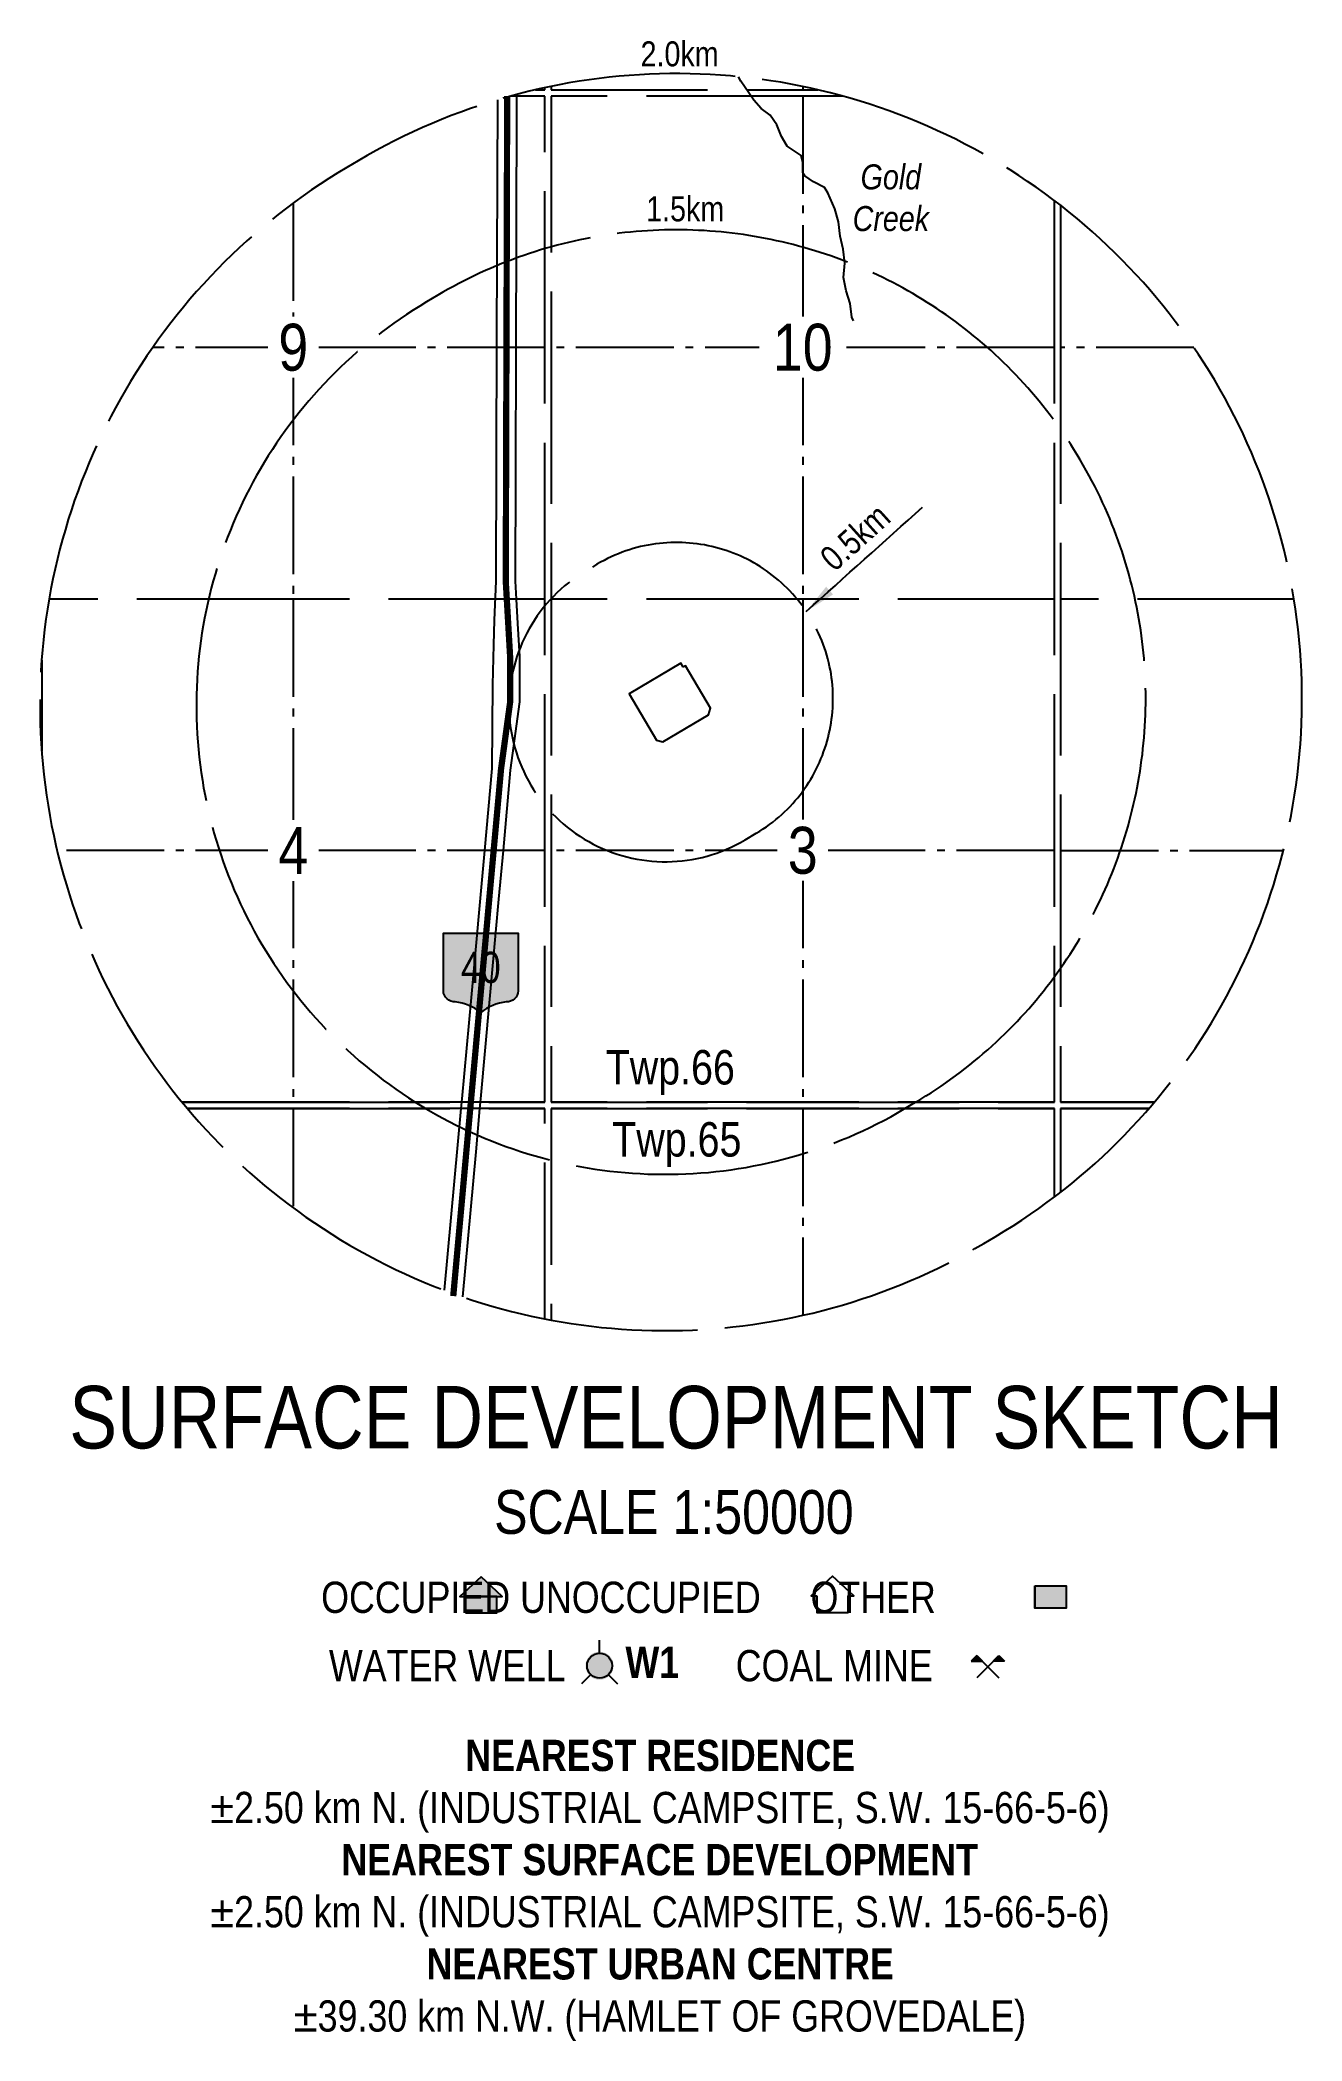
# Model space of a CAD drawing. Extents: x 389163 to 396064, y 6056248 to 6063668.
# Drawn here: x 390645 to 391048, y 6060776 to 6061416 of the extents above; entities that cross this region are included whole.
import ezdxf
from ezdxf.enums import TextEntityAlignment as Align

# ---------------------------------------------------------------- set-up
doc = ezdxf.new("R2010")
doc.units = 0
doc.header["$LTSCALE"] = 5
for name, pattern in [('foc-BUFFER', [16.75, 15, -1.75]), ('foc-QUARTERLINE', [33, 25, -3, 2, -3]), ('foc-UNSURVEYED', [12.5, 10, -2.5])]:
    doc.linetypes.add(name, pattern=pattern)
for name, color, linetype in [('AS-RESIDENCE', 14, 'Continuous'), ('AS-SYMBOL', 7, 'Continuous'), ('AUX-BUFFER', 7, 'foc-BUFFER'), ('AUX-LABELS', 1, 'Continuous'), ('CG-NOTES', 7, 'Continuous'), ('DETAIL-T', 7, 'Continuous'), ('F-WS-S', 8, 'Continuous'), ('L-QSEC', 8, 'foc-QUARTERLINE'), ('L-TITLEDB', 4, 'Continuous'), ('L-USEC', 7, 'foc-UNSURVEYED'), ('P-PROPOSED', 10, 'Continuous'), ('ROUTE-MAP-HWY', 2, 'Continuous'), ('S-7', 6, 'Continuous'), ('T-WATER', 160, 'Continuous'), ('T-WATER-T', 170, 'Continuous')]:
    doc.layers.add(name, color=color, linetype=linetype)
doc.styles.add('100L', font='ARIALN.TTF', dxfattribs={"height": 11})
doc.styles.add('120', font='ARIALN.TTF', dxfattribs={"height": 13})
doc.styles.add('60L', font='ARIALN.TTF', dxfattribs={"height": 7.349999999999999})
doc.styles.add('80CG', font='ARIALN.TTF', dxfattribs={"height": 10})
doc.styles.add('80V', font='ARIALN.TTF', dxfattribs={"oblique": 20.00000000000001, "height": 2})
doc.styles.add('BOLD', font='ARIALNB.TTF')
doc.styles.add('TXT', font='ARIALN.TTF', dxfattribs={"height": 0.2})
doc.dimstyles.new('Compass 5 000', dxfattribs={"dimscale": 5, "dimtxt": 9, "dimasz": 2, "dimexe": 0.2, "dimexo": 0.0625, "dimgap": 0.5, "dimtad": 0, "dimtih": 1, "dimtoh": 1, "dimzin": 0, "dimdsep": 46, "dimtxsty": '80CG', "dimcen": 0.1, "dimse1": 1, "dimse2": 1, "dimclrd": 256, "dimclrt": 256, "dimaunit": 1, "dimadec": 4, "dimazin": 0, "dimtfac": 0.06, "dimtofl": 0, "dimtmove": 0, "dimatfit": 1, "dimfxl": 0.2, "dimtolj": 1, "dimtzin": 0, "dimlwd": -1, "dimarcsym": 0})

msp = doc.modelspace()

# ---------------------------------------------------------------- texts
at = {"style": '100L'}
for s, p in [('Twp.66', (390846.0762396804, 6061082.009903891)), ('Twp.65', (390848.1749015704, 6061058.961260766))]:
    msp.add_text(s, height=10.99564642000015, rotation=359.9999624363671, dxfattribs=at).set_placement(p, align=Align.CENTER)
at = {"char_height": 7.996833760000103, "attachment_point": 1, "style": '60L'}
for s, insert in [('2.0km', (390836.5853982886, 6061415.583310255)), ('1.5km', (390838.3749528917, 6061366.028352198))]:
    msp.add_mtext_dynamic_manual_height_columns(s, width=28.38062326578779, gutter_width=47.48120045000062, heights=[0], dxfattribs=dict(at, insert=insert))
at = {"insert": (390893.2077840489, 6061251.639654208), "char_height": 7.996833760000103, "attachment_point": 1, "rotation": 41.99885131081468, "style": '60L'}
msp.add_mtext_dynamic_manual_height_columns('0.5km', width=28.38062326578779, gutter_width=47.48120045000062, heights=[0], dxfattribs=at)
at = {"layer": 'CG-NOTES', "insert": (390636.0563526726, 6060872.442001221), "char_height": 9.995153651808852, "width": 412.1995712881986, "attachment_point": 1, "style": '80CG'}
msp.add_mtext('\\pi144.47891;{\\fArial Narrow|b1|i0|c0|p34;NEAREST RESIDENCE}\\P\\pi62.90523;±2.50 km N. (INDUSTRIAL CAMPSITE, S.W. 15-66-5-6)\\P\\pi104.88011;{\\fArial Narrow|b1|i0|c0|p34;NEAREST SURFACE DEVELOPMENT}\\P\\pi62.90523;±2.50 km N. (INDUSTRIAL CAMPSITE, S.W. 15-66-5-6)\\P\\pi132.09065;{\\fArial Narrow|b1|i0|c0|p34;NEAREST URBAN CENTRE}\\P\\pi89.62488;±39.30 km N.W. (HAMLET OF GROVEDALE)', dxfattribs=at)
at = {"layer": 'DETAIL-T', "color": 3, "insert": (390651.5413177944, 6060985.61048104), "char_height": 19.9903073036177, "width": 389.8701671595151, "attachment_point": 1, "style": '80CG'}
msp.add_mtext('\\pi2.39543;SURFACE DEVELOPMENT SKETCH\\P\\pi138.21293;{\\H0.7x;SCALE 1:50000}', dxfattribs=at)
at = {"layer": 'T-WATER-T', "insert": (390916.604312602, 6061376.244942581), "char_height": 7.996833759999918, "width": 25.00325172739517, "attachment_point": 2, "rotation": 359.9999999794427, "style": 'TXT'}
msp.add_mtext('{\\fArial Narrow|b0|i1|c0|p34;Gold\\PCreek}', dxfattribs=at)

# ---------------------------------------------------------------- blocks, each defined once
blk = doc.blocks.new('hwy_primary')
h = blk.add_hatch(color=255)
edge = h.paths.add_edge_path()
edge.add_line((-12.55651075217338, -6.465665019121843), (-12.55651075217338, 12.06093235083426))
edge.add_line((-12.55651075217338, 12.06093235083426), (11.38723733709685, 12.06093235083426))
edge.add_line((11.3872373370973, 12.06093235083426), (11.3872373370973, -6.465665021572022))
edge.add_arc((7.745863239457321, -6.323210403470512), 3.644159524111412, 267.0356154126261, 357.75966761743825, ccw=False)
edge.add_arc((9.389805930542025, -25.65009731670352), 15.79425859854451, 96.66228240425568, 129.1626000068807)
edge.add_arc((-10.5590793456181, -25.65009731670352), 15.79425859854473, 50.83739999311933, 83.33771759574431)
edge.add_arc((-8.915136654535672, -6.323210403470512), 3.644159524110878, 182.2403323825618, 272.9643845873739, ccw=False)
at = {"color": 3}
blk.add_lwpolyline([(-12.55651075217338, -6.465665019121843), (-12.55651075217338, 12.06093235083426), (11.3872373370973, 12.06093235083426), (11.3872373370973, -6.465665021572022, -0.4179197440755494), (7.557404830548421, -9.96249358361456, 0.1427676877764801), (-0.5846367075391754, -13.40391020653124, 0.14276768777648), (-8.726678245624498, -9.96249358361456, -0.4179197440755494), (-12.55651075217338, -6.465665021572022)], format="xyb", dxfattribs=at)
at = {"color": 3, "style": '80V', "flags": 8}
blk.add_attdef('HWY', text='', height=10, dxfattribs=at).set_placement((-0.5846367075391754, 1.049219383609852), align=Align.MIDDLE_CENTER)
blk = doc.blocks.new('res_abd')
at = {"color": 14}
blk.add_lwpolyline([(-1.132277761354271, -0.5720981349267277), (-1.132277761354271, -1.623788921120512), (0.8677222386457287, -1.623788921120512), (0.8677222386457287, -0.5720981349267277), (1.224531808947995, -0.5720981349267277), (-0.1322777613542712, 0.6922328875969472), (-1.489087331656537, -0.5720981349267277)], close=True, dxfattribs=at)
blk = doc.blocks.new('res_other')
blk.add_hatch(color=14).paths.add_polyline_path([(-1.090095315060079, 0.7346452188390687), (0.90990468493992, 0.7346452188390687), (0.90990468493992, -0.6930058059827389), (-1.090095315060079, -0.6930058059827389)])
at = {"color": 14}
blk.add_lwpolyline([(-1.090095315060079, 0.7346452188390687), (0.90990468493992, 0.7346452188390687), (0.90990468493992, -0.6930058059827389), (-1.090095315060079, -0.6930058059827389)], close=True, dxfattribs=at)
blk = doc.blocks.new('res_occ')
for points in [[(0.1000986410450423, 0.8906701123119093), (-1.256710929257224, -0.3736609102117654), (1.456908211347308, -0.3736609102117654)], [(-0.8999013589549576, -1.425351696405505), (1.100098641045042, -1.425351696405505), (1.100098641045042, -0.3736609102117654), (-0.8999013589549576, -0.3736609102117654)]]:
    blk.add_hatch(color=14).paths.add_polyline_path(points)
at = {"color": 14}
for points in [[(0.1000986410450423, 0.8906701123119093), (-1.256710929257224, -0.3736609102117654), (1.456908211347308, -0.3736609102117654)], [(-0.8999013589549576, -1.425351696405505), (1.100098641045042, -1.425351696405505), (1.100098641045042, -0.3736609102117654), (-0.8999013589549576, -0.3736609102117654)]]:
    blk.add_lwpolyline(points, close=True, dxfattribs=at)
blk = doc.blocks.new('WAT')
h = blk.add_hatch(color=255)
h.dxf.hatch_style = 1
edge = h.paths.add_edge_path()
edge.add_arc((0, -9.095e-13), 0.9, 0, 360)
at = {"color": 170}
for p, q in [((0, 0.8163600828529524), (0, 1.632720165708633)), ((-0.5772537504765296, -0.5772537504772118), (-1.154507500952831, -1.154507500953513)), ((0.5772537504763023, -0.5772537504772118), (1.154507500952604, -1.154507500953513))]:
    blk.add_line(p, q, dxfattribs=at)
blk.add_circle((0, -9.095e-13), 0.8, dxfattribs=at)
blk = doc.blocks.new('Mine')
at = {"layer": 'AS-SYMBOL'}
h = blk.add_hatch(color=161, dxfattribs=at)
h.dxf.hatch_style = 1
h.paths.add_polyline_path([(-0.7071067811866669, 0.7071067811862122), (-1.06066017178, 0.3535533905931061), (-0.3535533905933335, 0.3535533905931061)])
h = blk.add_hatch(color=161, dxfattribs=at)
h.dxf.hatch_style = 1
h.paths.add_polyline_path([(0.7071067811866669, 0.7071067811862122), (0.3535533905933335, 0.3535533905931061), (1.060660171779545, 0.3535533905931061)])
at = {"layer": 'AS-SYMBOL', "color": 161}
for p, q in [((-0.7071067811866669, 0.7071067811862122), (-1.06066017178, 0.3535533905931061)), ((-1.06066017178, 0.3535533905931061), (-0.3535533905933335, 0.3535533905931061)), ((-0.7071067811866669, 0.7071067811862122), (0, 0)), ((0, 0), (-0.7071067811866669, -0.7071067811866669)), ((0, 0), (0.7071067811866669, 0.7071067811862122)), ((0, 0), (0.7071067811866669, -0.7071067811871217)), ((1.060660171779545, 0.3535533905931061), (0.3535533905933335, 0.3535533905931061)), ((0.7071067811866669, 0.7071067811862122), (1.060660171779545, 0.3535533905931061))]:
    blk.add_line(p, q, dxfattribs=at)
blk = doc.blocks.new('*U399')
at = {"layer": 'AS-RESIDENCE', "color": 14}
blk.add_lwpolyline([(130.0094260589617, -1.322521192724991), (140.0094260589617, -1.322521192724991), (140.0094260589617, -8.460776316836304), (130.0094260589617, -8.460776316836304)], close=True, dxfattribs=at)
at = {"layer": 'AS-RESIDENCE', "xscale": 5, "yscale": 5, "zscale": 5}
for name, p in [('res_occ', (-47.66033743372054, -2.875563331927253)), ('res_abd', (65.90965907502368, -1.710213968765913)), ('res_other', (135.4800298692175, -5.025206517771323))]:
    blk.add_blockref(name, p, dxfattribs=at)
at = {"layer": 'AS-SYMBOL', "color": 161, "xscale": 5, "yscale": 5, "zscale": 5}
blk.add_blockref('Mine', (114.9598472938055, -27.19839295274051), dxfattribs=at)
at = {"layer": 'F-WS-S', "xscale": 5, "yscale": 5, "zscale": 5}
blk.add_blockref('WAT', (-9.254789702994005, -26.90360913026706), dxfattribs=at)
at = {"layer": 'CG-NOTES', "char_height": 12, "style": '80CG'}
for s, insert, width, attachment_point in [('{\\H0.83333x;OCCUPIED^IUNOCCUPIED^I    OTHER}', (0, 0), 324.7070996215837, 2), ('\\pi0.13844;{\\H0.83333x;WATER WELL}', (-95.95369187874485, -21.87437678256902), 75.42665648021827, 1), ('\\pi0.33285;{\\H0.83333x;COAL MINE}', (33.96449791120948, -21.87437678256902), 62.52084180081854, 1)]:
    blk.add_mtext(s, dxfattribs=dict(at, insert=insert, width=width, attachment_point=attachment_point))
at = {"layer": 'T-WATER-T', "style": 'BOLD'}
blk.add_text('W1', height=10, dxfattribs=at).set_placement((-0.9772980101097506, -30.83371539245417))

# ---------------------------------------------------------------- linework, layer by layer
at = {"layer": 'AUX-BUFFER', "flags": 128}
for points in [[(390949.9649100002, 6061033.31764894, 1), (390746.2524836763, 6061377.374259325), (390742.6484203686, 6061375.240330037, 1), (390946.3608466932, 6061031.183719658)], [(390924.5008828566, 6061076.324681092, 1), (390771.7165108195, 6061334.367227185), (390768.1124475124, 6061332.233297899, 1), (390920.8968195504, 6061074.190751796)], [(390873.5728285696, 6061162.338745363, 1), (390822.6445651072, 6061248.35316292), (390819.0405018014, 6061246.219233626, 1), (390869.9687652636, 6061160.204816069)]]:
    msp.add_lwpolyline(points, format="xyb", close=True, dxfattribs=at)
at = {"layer": 'L-QSEC', "color": 253, "ltscale": 0.25}
for p, q in [((390888.4286996945, 6061401.158934588), (390888.4286996945, 6061400.110845837)), ((390888.4286996945, 6061398.099962031), (390888.4286996917, 6061317.664609343)), ((390725.5471104928, 6061363.890379505), (390725.5471104912, 6061317.664609343)), ((390725.5471104602, 6061317.664609348), (390680.5868741419, 6061317.664609365)), ((390725.5471104912, 6061317.664609348), (390725.5471104941, 6061237.229256654)), ((390805.9823169901, 6061317.664609378), (390725.5471104017, 6061317.664609348)), ((390888.4286996588, 6061317.664609307), (390807.993346968, 6061317.664609307)), ((390968.8640523507, 6061317.664609307), (390888.4286996584, 6061317.664609307)), ((390888.4286996917, 6061317.664609348), (390888.4286996945, 6061237.229256654)), ((391013.4959564322, 6061317.664609362), (390970.8749361974, 6061317.664609378)), ((390725.5471104941, 6061237.229256651), (390725.5471104941, 6061156.79390396)), ((390888.4286996945, 6061237.229256651), (390888.4286996945, 6061156.79390396)), ((390725.5471104017, 6061156.793903896), (390650.0469671974, 6061156.793903923)), ((390725.5471104941, 6061156.79390396), (390725.5471104941, 6061076.358551268)), ((390805.9823170482, 6061156.793903925), (390725.5471104602, 6061156.793903896)), ((390888.4286996024, 6061156.793903896), (390807.9933469386, 6061156.793903925)), ((390888.4286996945, 6061156.79390396), (390888.4286996945, 6061076.358551268)), ((390968.8639062482, 6061156.793903925), (390888.4286996597, 6061156.793903896)), ((390970.8749361683, 6061156.793903994), (391042.0445737987, 6061156.793903994)), ((390725.5471104589, 6061074.347347568), (390725.5471104578, 6061042.533670192)), ((390888.4286996583, 6061074.347347568), (390888.4286996559, 6061008.1758683))]:
    msp.add_line(p, q, dxfattribs=at)
at = {"layer": 'L-TITLEDB', "flags": 128}
for points in [[(390790.8590293596, 6061396.894646424), (390790.5613846597, 6061320.893975869), (390790.2545051354, 6061243.007576185), (390789.7963299385, 6061230.476187696), (390789.510615728, 6061222.551194564), (390789.2872525065, 6061209.799320607), (390789.0502114481, 6061183.066184164), (390786.6548057849, 6061156.808888891), (390782.3685509855, 6061109.82646801), (390779.4084829807, 6061077.380175324), (390779.1332917977, 6061074.364020065), (390773.8270949716, 6061016.201031885)], [(390779.7677812032, 6061014.062438814), (390783.9767907753, 6061060.491942904), (390785.2341618772, 6061074.363133865), (390785.5075535315, 6061077.379246329), (390788.3994691191, 6061109.27995372), (390791.3006546856, 6061141.283012457), (390792.7080598118, 6061156.808070898), (390795.039226437, 6061182.523475015), (390798.0128103837, 6061204.417890965), (390797.9655538166, 6061218.820532762), (390797.3564374591, 6061229.377453956), (390796.9025512567, 6061237.242549066), (390796.5709536895, 6061242.989308882), (390796.6715080256, 6061277.574780954), (390796.7882182217, 6061317.677809255), (390796.8903248173, 6061352.778574402), (390797.0222791923, 6061398.099962034)]]:
    msp.add_lwpolyline(points, dxfattribs=at)
at = {"layer": 'L-USEC', "color": 253}
for p, q in [((390802.9970253507, 6061400.110845837), (390805.9824631499, 6061400.110845837)), ((390805.9824631499, 6061400.110845837), (390805.9824625443, 6061400.778311574)), ((390807.9933469678, 6061401.200963398), (390807.9933469678, 6061400.110845837)), ((390807.9933469678, 6061400.110845837), (390888.4286996583, 6061400.110845837)), ((390888.4286996583, 6061400.110845837), (390893.2203683255, 6061400.110845837)), ((390805.9824631499, 6061398.099962034), (390795.0585470859, 6061398.099962034)), ((390805.9824631501, 6061317.664609342), (390805.9824631499, 6061398.099962034)), ((390807.9933469678, 6061398.099962034), (390807.9933469649, 6061317.664609346)), ((390888.4286996587, 6061398.099962034), (390807.9933469678, 6061398.099962034)), ((390901.1588465904, 6061398.099962034), (390888.4286996587, 6061398.099962034)), ((390968.8640523512, 6061317.664609342), (390968.864052351, 6061364.677589614)), ((390970.874936167, 6061363.133394793), (390970.8749361654, 6061317.664609346)), ((390805.9823170186, 6061237.22925673), (390805.9824631501, 6061317.664609342)), ((390807.9933469649, 6061317.664609346), (390807.9933469678, 6061237.229256651)), ((390968.8639062197, 6061237.22925673), (390968.8640523512, 6061317.664609342)), ((390970.8749361654, 6061317.664609346), (390970.8749361683, 6061237.229256651)), ((390725.5471104301, 6061237.229256622), (390647.4989130906, 6061237.22925665)), ((390805.9823170186, 6061237.229256651), (390725.5471104301, 6061237.229256622)), ((390805.982390095, 6061156.793903994), (390805.9823170186, 6061237.22925673)), ((390807.9933469678, 6061237.229256651), (390807.9933469678, 6061156.79390396)), ((390888.4286996309, 6061237.229256622), (390807.9933469678, 6061237.229256651)), ((390968.8639062197, 6061237.229256651), (390888.4286996309, 6061237.229256622)), ((390968.8639792961, 6061156.793903994), (390968.8639062197, 6061237.22925673)), ((390970.8749361683, 6061237.229256651), (390970.8749361683, 6061156.79390396)), ((391045.4710057247, 6061237.229256623), (390970.8749361683, 6061237.229256651)), ((390645.1117577665, 6061217.734663726), (390645.1117577665, 6061188.689385942)), ((390805.9824631499, 6061076.358551268), (390805.982390095, 6061156.793903994)), ((390807.9933469678, 6061156.79390396), (390807.9933469678, 6061076.358551268)), ((390968.8640523509, 6061076.358551268), (390968.8639792961, 6061156.793903994)), ((390970.8749361683, 6061156.79390396), (390970.8749361683, 6061076.358551268)), ((390805.9824631155, 6061007.03743849), (390805.9824631154, 6061074.347347571)), ((390807.9933469326, 6061074.347347571), (390807.9933469302, 6061006.653250183)), ((390968.8640523159, 6061046.01431865), (390968.8640523158, 6061074.347347571)), ((390970.8749361322, 6061074.347347571), (390970.8749361312, 6061047.558513463))]:
    msp.add_line(p, q, dxfattribs=at)
at = {"layer": 'L-USEC'}
for p, q in [((390689.9840129447, 6061076.358551268), (390725.5471104589, 6061076.358551268)), ((390725.5471104232, 6061076.358551271), (390689.9840129417, 6061076.358551271)), ((390691.6572557392, 6061074.347347568), (390725.5471104589, 6061074.347347568)), ((390725.5471104232, 6061074.347347571), (390691.6572557368, 6061074.347347571)), ((390725.5471104589, 6061076.358551268), (390805.9824631499, 6061076.358551268)), ((390805.9824631154, 6061076.358551271), (390725.5471104233, 6061076.358551271)), ((390725.5471104589, 6061074.347347568), (390805.9824631499, 6061074.347347568)), ((390805.9824631154, 6061074.347347571), (390725.5471104232, 6061074.347347571)), ((390807.9933469678, 6061076.358551268), (390888.4286996583, 6061076.358551268)), ((390888.428699624, 6061076.358551271), (390807.9933469326, 6061076.358551271)), ((390807.9933469678, 6061074.347347568), (390888.4286996583, 6061074.347347568)), ((390888.428699624, 6061074.347347571), (390807.9933469326, 6061074.347347571)), ((390888.4286996583, 6061076.358551268), (390968.8640523509, 6061076.358551268)), ((390968.8640523158, 6061076.358551271), (390888.428699624, 6061076.358551271)), ((390888.4286996583, 6061074.347347568), (390968.8640523509, 6061074.347347568)), ((390968.8640523158, 6061074.347347571), (390888.428699624, 6061074.347347571)), ((390970.8749361683, 6061076.358551268), (391000.8525210829, 6061076.358551268)), ((391000.8525210861, 6061076.358551271), (390970.8749361322, 6061076.358551271)), ((390970.8749361683, 6061074.347347568), (390999.1311819975, 6061074.347347568)), ((390999.1311819999, 6061074.347347571), (390970.8749361322, 6061074.347347571))]:
    msp.add_line(p, q, dxfattribs=at)
at = {"layer": 'P-PROPOSED', "flags": 128}
msp.add_lwpolyline([(390850.2421209425, 6061215.438085859), (390849.4781844399, 6061216.728323325), (390832.945811048, 6061206.93967288), (390841.7005233637, 6061192.153551574), (390843.7467015383, 6061191.62251639), (390858.3254223553, 6061200.254428998), (390858.8949961726, 6061202.334224371), (390850.9042203594, 6061215.830108201)], close=True, dxfattribs=at)
at = {"layer": 'ROUTE-MAP-HWY', "const_width": 1.99885881371895, "flags": 128}
msp.add_lwpolyline([(390776.6916184166, 6061014.341304556), (390780.9006279871, 6061060.770808643), (390782.1579970024, 6061074.641976601), (390782.4313879657, 6061077.658081422), (390785.3233063, 6061109.558819111), (390788.2244917916, 6061141.561877046), (390789.6318970255, 6061157.086936662), (390791.9692806402, 6061182.870921182), (390794.9233482003, 6061204.621638539), (390794.8770688936, 6061218.72643538), (390794.2727890316, 6061229.199532708), (390793.8189047148, 6061237.06459513), (390793.4819177639, 6061242.90475578), (390793.5827440399, 6061277.583761274), (390793.6994542612, 6061317.686798363), (390793.8015608467, 6061352.787559492), (390793.933515245, 6061398.10895504)], dxfattribs=at)
at = {"layer": 'T-WATER', "flags": 128}
msp.add_lwpolyline([(390904.6818436661, 6061326.250774939), (390904.1488940674, 6061327.432465167), (390903.5794733734, 6061331.734134113), (390902.321678764, 6061335.815574061), (390901.4467146757, 6061340.04785938), (390901.8781178877, 6061344.605294818), (390901.3381289886, 6061349.095320412), (390900.3904236935, 6061353.3031693), (390899.8546145119, 6061357.861414914), (390898.6585953076, 6061361.978333994), (390896.4883981282, 6061367.158919795), (390895.4052275118, 6061368.805672561), (390891.8840188356, 6061370.658537076), (390889.0790414693, 6061372.527630888), (390888.4285505724, 6061373.541276315), (390888.4285109855, 6061376.82447044), (390887.9065089993, 6061379.106554402), (390883.4911705976, 6061382.030490587), (390881.6301927677, 6061385.131696155), (390880.1235930051, 6061388.877820526), (390878.0514791646, 6061392.019919883), (390875.1264156859, 6061394.147737763), (390872.7873619371, 6061396.766433503), (390869.8101996394, 6061401.119087298), (390868.5949989585, 6061402.895841177), (390867.8817498462, 6061404.286780324)], dxfattribs=at)

# ---------------------------------------------------------------- block references
at = {"layer": 'AUX-LABELS'}
ref = msp.add_blockref('hwy_primary', (390786.0750201236, 6061118.389445077), dxfattribs=dict(at, xscale=0.9993565884328945, yscale=0.9993565884328945, zscale=0.9993565884328945))
ref.add_attrib('HWY', '40', dxfattribs={"layer": '0', "color": 240, "height": 9.993565884328875, "style": '80V', "flags": 8}).set_placement((390785.4907595803, 6061119.437989416), align=Align.MIDDLE_CENTER)
at = {"layer": 'CG-NOTES', "xscale": 0.999515365180899, "yscale": 0.999515365180899, "zscale": 0.999515365180899}
msp.add_blockref('*U399', (390832.7181486214, 6060923.015016282), dxfattribs=at)

msp.set_redraw_order([(e.dxf.handle, doc.entitydb.next_handle()) for e in msp.query("TEXT MTEXT ATTDEF DIMENSION ARC_DIMENSION")])  # texts and dimensions are drawn at this point

# ---------------------------------------------------------------- leaders
at = {"path_type": 1}
msp.add_leader([(390889.5660595971, 6061233.26242034), (390926.7544735055, 6061266.654685341)], dimstyle='Compass 5 000', override={"dimgap": 0.5, "dimtad": 0}, dxfattribs=at)

# ---------------------------------------------------------------- next in the draw order: texts
at = {"layer": 'S-7', "char_height": 14.99406330000021, "attachment_point": 5, "style": '120', "bg_fill": 3, "box_fill_scale": 1.15, "bg_fill_color": 256}
for s, insert, width, bg_fill_transparency in [('9', (390725.5471104912, 6061317.664609348), 11.64954849843132, 13369416), ('10', (390888.4286996917, 6061317.664609348), 23.29909699686263, 13369461), ('4', (390725.5471104602, 6061156.793903896), 11.64954849843132, 13369411), ('3', (390888.4286996024, 6061156.793903896), 11.64954849843132, 13369466)]:
    msp.add_mtext(s, dxfattribs=dict(at, insert=insert, width=width, bg_fill_transparency=bg_fill_transparency))

doc.saveas('drawing.dxf')
